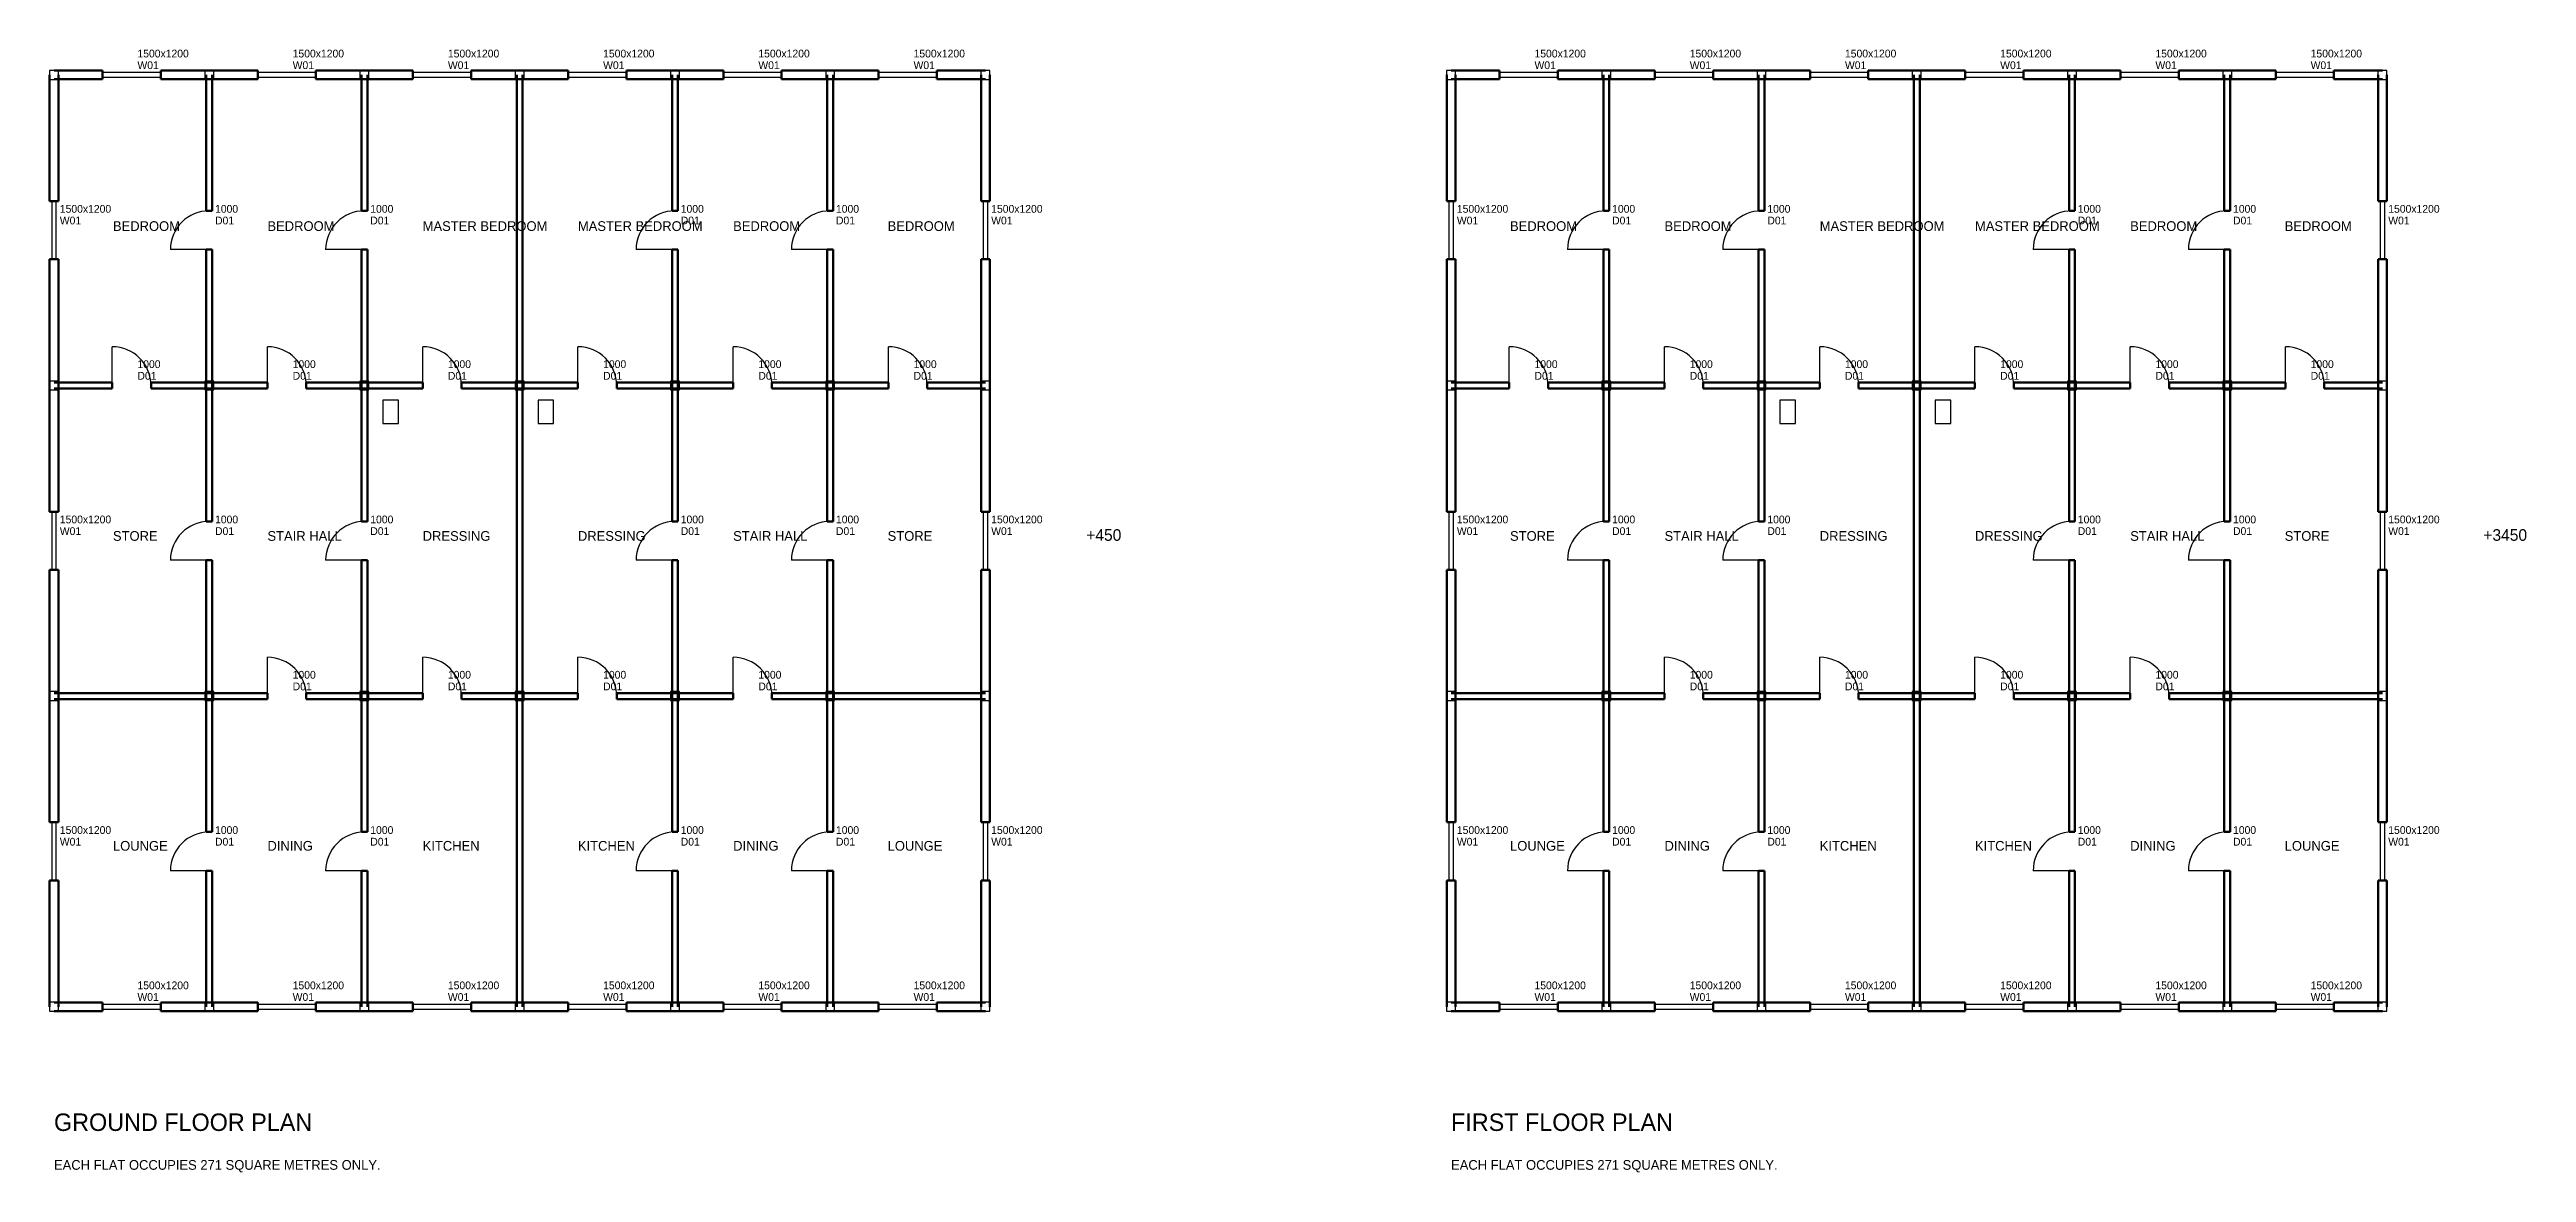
# Model space of a CAD drawing. Header units: millimetres. Extents: x -115 to 225469, y -4269 to 24653.
# Drawn here: x -115 to 63711, y -4269 to 24653 of the extents above; entities that cross this region are included whole.
import ezdxf

# ---------------------------------------------------------------- set-up
doc = ezdxf.new("R2010")
doc.units = ezdxf.units.MM
for name, color, linetype in [('COLUMN', 5, 'CONTINUOUS'), ('DOOR', 3, 'CONTINUOUS'), ('SANITARY', 7, 'CONTINUOUS'), ('TEXT', 6, 'CONTINUOUS'), ('WALL', 4, 'CONTINUOUS'), ('WIND', 2, 'CONTINUOUS')]:
    doc.layers.add(name, color=color, linetype=linetype)

msp = doc.modelspace()

# ---------------------------------------------------------------- texts
at = {"layer": 'TEXT'}
for s, height, p in [('BEDROOM', 250, (1518.8, 19981.2)), ('BEDROOM', 250, (5500, 19981.2)), ('MASTER BEDROOM', 250, (9500, 19981.2)), ('MASTER BEDROOM', 250, (13500, 19981.2)), ('BEDROOM', 250, (17500, 19981.2)), ('BEDROOM', 250, (21481.2, 19981.2)), ('BEDROOM', 250, (37518.8, 19981.2)), ('BEDROOM', 250, (41500, 19981.2)), ('MASTER BEDROOM', 250, (45500, 19981.2)), ('MASTER BEDROOM', 250, (49500, 19981.2)), ('BEDROOM', 250, (53500, 19981.2)), ('BEDROOM', 250, (57481.2, 19981.2)), ('STORE', 250, (1518.8, 12000)), ('STAIR HALL', 250, (5500, 12000)), ('DRESSING', 250, (9500, 12000)), ('DRESSING', 250, (13500, 12000)), ('STAIR HALL', 250, (17500, 12000)), ('STORE', 250, (21481.2, 12000)), ('+450', 300, (26600, 12000)), ('STORE', 250, (37518.8, 12000)), ('STAIR HALL', 250, (41500, 12000)), ('DRESSING', 250, (45500, 12000)), ('DRESSING', 250, (49500, 12000)), ('STAIR HALL', 250, (53500, 12000)), ('STORE', 250, (57481.2, 12000)), ('+3450', 300, (62600, 12000)), ('LOUNGE', 250, (1518.8, 4018.8)), ('DINING', 250, (5500, 4018.8)), ('KITCHEN', 250, (9500, 4018.8)), ('KITCHEN', 250, (13500, 4018.8)), ('DINING', 250, (17500, 4018.8)), ('LOUNGE', 250, (21481.2, 4018.8)), ('LOUNGE', 250, (37518.8, 4018.8)), ('DINING', 250, (41500, 4018.8)), ('KITCHEN', 250, (45500, 4018.8)), ('KITCHEN', 250, (49500, 4018.8)), ('DINING', 250, (53500, 4018.8)), ('LOUNGE', 250, (57481.2, 4018.8)), ('GROUND FLOOR PLAN', 450, (0, -3200)), ('FIRST FLOOR PLAN', 450, (36000, -3200)), ('EACH FLAT OCCUPIES 271 SQUARE METRES ONLY.', 250, (0, -4200)), ('EACH FLAT OCCUPIES 271 SQUARE METRES ONLY.', 250, (36000, -4200))]:
    msp.add_text(s, height=height, dxfattribs=at).set_placement(p)

# ---------------------------------------------------------------- blocks, each defined once
blk = doc.blocks.new('WINDOW')
at = {"layer": 'WIND'}
blk.add_lwpolyline([(-750, -60), (750, -60), (750, 60), (-750, 60)], close=True, dxfattribs=at)
blk = doc.blocks.new('DOOR')
at = {"layer": 'DOOR'}
blk.add_line((-500, 0), (-500, 1000), dxfattribs=at)
blk.add_arc((-500, 0), 1000, 0, 90, dxfattribs=at)
blk = doc.blocks.new('WC-STD')
at = {"layer": 'SANITARY'}
blk.add_lwpolyline([(-200, -300), (200, -300), (200, 300), (-200, 300)], close=True, dxfattribs=at)

# ---------------------------------------------------------------- linework, layer by layer
at = {"layer": 'COLUMN'}
for points in [[(-115, 23885), (115, 23885), (115, 24115), (-115, 24115)], [(3885, 23885), (4115, 23885), (4115, 24115), (3885, 24115)], [(7885, 23885), (8115, 23885), (8115, 24115), (7885, 24115)], [(11885, 23885), (12115, 23885), (12115, 24115), (11885, 24115)], [(15885, 23885), (16115, 23885), (16115, 24115), (15885, 24115)], [(19885, 23885), (20115, 23885), (20115, 24115), (19885, 24115)], [(23885, 23885), (24115, 23885), (24115, 24115), (23885, 24115)], [(35885, 23885), (36115, 23885), (36115, 24115), (35885, 24115)], [(39885, 23885), (40115, 23885), (40115, 24115), (39885, 24115)], [(43885, 23885), (44115, 23885), (44115, 24115), (43885, 24115)], [(47885, 23885), (48115, 23885), (48115, 24115), (47885, 24115)], [(51885, 23885), (52115, 23885), (52115, 24115), (51885, 24115)], [(55885, 23885), (56115, 23885), (56115, 24115), (55885, 24115)], [(59885, 23885), (60115, 23885), (60115, 24115), (59885, 24115)], [(-115, 15885), (115, 15885), (115, 16115), (-115, 16115)], [(3885, 15885), (4115, 15885), (4115, 16115), (3885, 16115)], [(7885, 15885), (8115, 15885), (8115, 16115), (7885, 16115)], [(11885, 15885), (12115, 15885), (12115, 16115), (11885, 16115)], [(15885, 15885), (16115, 15885), (16115, 16115), (15885, 16115)], [(19885, 15885), (20115, 15885), (20115, 16115), (19885, 16115)], [(23885, 15885), (24115, 15885), (24115, 16115), (23885, 16115)], [(35885, 15885), (36115, 15885), (36115, 16115), (35885, 16115)], [(39885, 15885), (40115, 15885), (40115, 16115), (39885, 16115)], [(43885, 15885), (44115, 15885), (44115, 16115), (43885, 16115)], [(47885, 15885), (48115, 15885), (48115, 16115), (47885, 16115)], [(51885, 15885), (52115, 15885), (52115, 16115), (51885, 16115)], [(55885, 15885), (56115, 15885), (56115, 16115), (55885, 16115)], [(59885, 15885), (60115, 15885), (60115, 16115), (59885, 16115)], [(-115, 7885), (115, 7885), (115, 8115), (-115, 8115)], [(3885, 7885), (4115, 7885), (4115, 8115), (3885, 8115)], [(7885, 7885), (8115, 7885), (8115, 8115), (7885, 8115)], [(11885, 7885), (12115, 7885), (12115, 8115), (11885, 8115)], [(15885, 7885), (16115, 7885), (16115, 8115), (15885, 8115)], [(19885, 7885), (20115, 7885), (20115, 8115), (19885, 8115)], [(23885, 7885), (24115, 7885), (24115, 8115), (23885, 8115)], [(35885, 7885), (36115, 7885), (36115, 8115), (35885, 8115)], [(39885, 7885), (40115, 7885), (40115, 8115), (39885, 8115)], [(43885, 7885), (44115, 7885), (44115, 8115), (43885, 8115)], [(47885, 7885), (48115, 7885), (48115, 8115), (47885, 8115)], [(51885, 7885), (52115, 7885), (52115, 8115), (51885, 8115)], [(55885, 7885), (56115, 7885), (56115, 8115), (55885, 8115)], [(59885, 7885), (60115, 7885), (60115, 8115), (59885, 8115)], [(-115, -115), (115, -115), (115, 115), (-115, 115)], [(3885, -115), (4115, -115), (4115, 115), (3885, 115)], [(7885, -115), (8115, -115), (8115, 115), (7885, 115)], [(11885, -115), (12115, -115), (12115, 115), (11885, 115)], [(15885, -115), (16115, -115), (16115, 115), (15885, 115)], [(19885, -115), (20115, -115), (20115, 115), (19885, 115)], [(23885, -115), (24115, -115), (24115, 115), (23885, 115)], [(35885, -115), (36115, -115), (36115, 115), (35885, 115)], [(39885, -115), (40115, -115), (40115, 115), (39885, 115)], [(43885, -115), (44115, -115), (44115, 115), (43885, 115)], [(47885, -115), (48115, -115), (48115, 115), (47885, 115)], [(51885, -115), (52115, -115), (52115, 115), (51885, 115)], [(55885, -115), (56115, -115), (56115, 115), (55885, 115)], [(59885, -115), (60115, -115), (60115, 115), (59885, 115)]]:
    msp.add_lwpolyline(points, close=True, dxfattribs=at)
at = {"layer": 'WALL', "lineweight": 50}
for p, q in [((-112.5, 20750), (-112.5, 24000)), ((1250, 24112.5), (0, 24112.5)), ((0, 23887.5), (1250, 23887.5)), ((112.5, 24000), (112.5, 20750)), ((1250, 23887.5), (1250, 24112.5)), ((4000, 24112.5), (2750, 24112.5)), ((2750, 23887.5), (2750, 24112.5)), ((2750, 23887.5), (4000, 23887.5)), ((3925, 20500), (3925, 24000)), ((5250, 24112.5), (4000, 24112.5)), ((4000, 23887.5), (5250, 23887.5)), ((4075, 24000), (4075, 20500)), ((5250, 23887.5), (5250, 24112.5)), ((8000, 24112.5), (6750, 24112.5)), ((6750, 23887.5), (6750, 24112.5)), ((6750, 23887.5), (8000, 23887.5)), ((7925, 20500), (7925, 24000)), ((9250, 24112.5), (8000, 24112.5)), ((8000, 23887.5), (9250, 23887.5)), ((8075, 24000), (8075, 20500)), ((9250, 23887.5), (9250, 24112.5)), ((12000, 24112.5), (10750, 24112.5)), ((10750, 23887.5), (10750, 24112.5)), ((10750, 23887.5), (12000, 23887.5)), ((11925, 16000), (11925, 24000)), ((13250, 24112.5), (12000, 24112.5)), ((12000, 23887.5), (13250, 23887.5)), ((12075, 24000), (12075, 16000)), ((13250, 23887.5), (13250, 24112.5)), ((16000, 24112.5), (14750, 24112.5)), ((14750, 23887.5), (14750, 24112.5)), ((14750, 23887.5), (16000, 23887.5)), ((15925, 20500), (15925, 24000)), ((17250, 24112.5), (16000, 24112.5)), ((16000, 23887.5), (17250, 23887.5)), ((16075, 24000), (16075, 20500)), ((17250, 23887.5), (17250, 24112.5)), ((20000, 24112.5), (18750, 24112.5)), ((18750, 23887.5), (18750, 24112.5)), ((18750, 23887.5), (20000, 23887.5)), ((19925, 20500), (19925, 24000)), ((21250, 24112.5), (20000, 24112.5)), ((20000, 23887.5), (21250, 23887.5)), ((20075, 24000), (20075, 20500)), ((21250, 23887.5), (21250, 24112.5)), ((24000, 24112.5), (22750, 24112.5)), ((22750, 23887.5), (22750, 24112.5)), ((22750, 23887.5), (24000, 23887.5)), ((23887.5, 20750), (23887.5, 24000)), ((24112.5, 24000), (24112.5, 20750)), ((35887.5, 20750), (35887.5, 24000)), ((37250, 24112.5), (36000, 24112.5)), ((36000, 23887.5), (37250, 23887.5)), ((36112.5, 24000), (36112.5, 20750)), ((37250, 23887.5), (37250, 24112.5)), ((40000, 24112.5), (38750, 24112.5)), ((38750, 23887.5), (38750, 24112.5)), ((38750, 23887.5), (40000, 23887.5)), ((39925, 20500), (39925, 24000)), ((41250, 24112.5), (40000, 24112.5)), ((40000, 23887.5), (41250, 23887.5)), ((40075, 24000), (40075, 20500)), ((41250, 23887.5), (41250, 24112.5)), ((44000, 24112.5), (42750, 24112.5)), ((42750, 23887.5), (42750, 24112.5)), ((42750, 23887.5), (44000, 23887.5)), ((43925, 20500), (43925, 24000)), ((45250, 24112.5), (44000, 24112.5)), ((44000, 23887.5), (45250, 23887.5)), ((44075, 24000), (44075, 20500)), ((45250, 23887.5), (45250, 24112.5)), ((48000, 24112.5), (46750, 24112.5)), ((46750, 23887.5), (46750, 24112.5)), ((46750, 23887.5), (48000, 23887.5)), ((47925, 16000), (47925, 24000)), ((49250, 24112.5), (48000, 24112.5)), ((48000, 23887.5), (49250, 23887.5)), ((48075, 24000), (48075, 16000)), ((49250, 23887.5), (49250, 24112.5)), ((52000, 24112.5), (50750, 24112.5)), ((50750, 23887.5), (50750, 24112.5)), ((50750, 23887.5), (52000, 23887.5)), ((51925, 20500), (51925, 24000)), ((53250, 24112.5), (52000, 24112.5)), ((52000, 23887.5), (53250, 23887.5)), ((52075, 24000), (52075, 20500)), ((53250, 23887.5), (53250, 24112.5)), ((56000, 24112.5), (54750, 24112.5)), ((54750, 23887.5), (54750, 24112.5)), ((54750, 23887.5), (56000, 23887.5)), ((55925, 20500), (55925, 24000)), ((57250, 24112.5), (56000, 24112.5)), ((56000, 23887.5), (57250, 23887.5)), ((56075, 24000), (56075, 20500)), ((57250, 23887.5), (57250, 24112.5)), ((60000, 24112.5), (58750, 24112.5)), ((58750, 23887.5), (58750, 24112.5)), ((58750, 23887.5), (60000, 23887.5)), ((59887.5, 20750), (59887.5, 24000)), ((60112.5, 24000), (60112.5, 20750)), ((-112.5, 20750), (112.5, 20750)), ((3925, 20500), (4075, 20500)), ((7925, 20500), (8075, 20500)), ((15925, 20500), (16075, 20500)), ((19925, 20500), (20075, 20500)), ((23887.5, 20750), (24112.5, 20750)), ((35887.5, 20750), (36112.5, 20750)), ((39925, 20500), (40075, 20500)), ((43925, 20500), (44075, 20500)), ((51925, 20500), (52075, 20500)), ((55925, 20500), (56075, 20500)), ((59887.5, 20750), (60112.5, 20750)), ((-112.5, 16000), (-112.5, 19250)), ((-112.5, 19250), (112.5, 19250)), ((112.5, 19250), (112.5, 16000)), ((3925, 16000), (3925, 19500)), ((3925, 19500), (4075, 19500)), ((4075, 19500), (4075, 16000)), ((7925, 16000), (7925, 19500)), ((7925, 19500), (8075, 19500)), ((8075, 19500), (8075, 16000)), ((15925, 16000), (15925, 19500)), ((15925, 19500), (16075, 19500)), ((16075, 19500), (16075, 16000)), ((19925, 16000), (19925, 19500)), ((19925, 19500), (20075, 19500)), ((20075, 19500), (20075, 16000)), ((23887.5, 16000), (23887.5, 19250)), ((23887.5, 19250), (24112.5, 19250)), ((24112.5, 19250), (24112.5, 16000)), ((35887.5, 16000), (35887.5, 19250)), ((35887.5, 19250), (36112.5, 19250)), ((36112.5, 19250), (36112.5, 16000)), ((39925, 16000), (39925, 19500)), ((39925, 19500), (40075, 19500)), ((40075, 19500), (40075, 16000)), ((43925, 16000), (43925, 19500)), ((43925, 19500), (44075, 19500)), ((44075, 19500), (44075, 16000)), ((51925, 16000), (51925, 19500)), ((51925, 19500), (52075, 19500)), ((52075, 19500), (52075, 16000)), ((55925, 16000), (55925, 19500)), ((55925, 19500), (56075, 19500)), ((56075, 19500), (56075, 16000)), ((59887.5, 16000), (59887.5, 19250)), ((59887.5, 19250), (60112.5, 19250)), ((60112.5, 19250), (60112.5, 16000)), ((-112.5, 12750), (-112.5, 16000)), ((1500, 16075), (0, 16075)), ((112.5, 16000), (112.5, 12750)), ((1500, 15925), (1500, 16075)), ((4000, 16075), (2500, 16075)), ((2500, 15925), (2500, 16075)), ((3925, 12500), (3925, 16000)), ((5500, 16075), (4000, 16075)), ((4075, 16000), (4075, 12500)), ((5500, 15925), (5500, 16075)), ((8000, 16075), (6500, 16075)), ((6500, 15925), (6500, 16075)), ((7925, 12500), (7925, 16000)), ((9500, 16075), (8000, 16075)), ((8075, 16000), (8075, 12500)), ((9500, 15925), (9500, 16075)), ((12000, 16075), (10500, 16075)), ((10500, 15925), (10500, 16075)), ((11925, 8000), (11925, 16000)), ((13500, 16075), (12000, 16075)), ((12075, 16000), (12075, 8000)), ((13500, 15925), (13500, 16075)), ((16000, 16075), (14500, 16075)), ((14500, 15925), (14500, 16075)), ((15925, 12500), (15925, 16000)), ((17500, 16075), (16000, 16075)), ((16075, 16000), (16075, 12500)), ((17500, 15925), (17500, 16075)), ((20000, 16075), (18500, 16075)), ((18500, 15925), (18500, 16075)), ((19925, 12500), (19925, 16000)), ((21500, 16075), (20000, 16075)), ((20075, 16000), (20075, 12500)), ((21500, 15925), (21500, 16075)), ((24000, 16075), (22500, 16075)), ((22500, 15925), (22500, 16075)), ((23887.5, 12750), (23887.5, 16000)), ((24112.5, 16000), (24112.5, 12750)), ((35887.5, 12750), (35887.5, 16000)), ((37500, 16075), (36000, 16075)), ((36112.5, 16000), (36112.5, 12750)), ((37500, 15925), (37500, 16075)), ((40000, 16075), (38500, 16075)), ((38500, 15925), (38500, 16075)), ((39925, 12500), (39925, 16000)), ((41500, 16075), (40000, 16075)), ((40075, 16000), (40075, 12500)), ((41500, 15925), (41500, 16075)), ((44000, 16075), (42500, 16075)), ((42500, 15925), (42500, 16075)), ((43925, 12500), (43925, 16000)), ((45500, 16075), (44000, 16075)), ((44075, 16000), (44075, 12500)), ((45500, 15925), (45500, 16075)), ((48000, 16075), (46500, 16075)), ((46500, 15925), (46500, 16075)), ((47925, 8000), (47925, 16000)), ((49500, 16075), (48000, 16075)), ((48075, 16000), (48075, 8000)), ((49500, 15925), (49500, 16075)), ((52000, 16075), (50500, 16075)), ((50500, 15925), (50500, 16075)), ((51925, 12500), (51925, 16000)), ((53500, 16075), (52000, 16075)), ((52075, 16000), (52075, 12500)), ((53500, 15925), (53500, 16075)), ((56000, 16075), (54500, 16075)), ((54500, 15925), (54500, 16075)), ((55925, 12500), (55925, 16000)), ((57500, 16075), (56000, 16075)), ((56075, 16000), (56075, 12500)), ((57500, 15925), (57500, 16075)), ((60000, 16075), (58500, 16075)), ((58500, 15925), (58500, 16075)), ((59887.5, 12750), (59887.5, 16000)), ((60112.5, 16000), (60112.5, 12750)), ((0, 15925), (1500, 15925)), ((2500, 15925), (4000, 15925)), ((4000, 15925), (5500, 15925)), ((6500, 15925), (8000, 15925)), ((8000, 15925), (9500, 15925)), ((10500, 15925), (12000, 15925)), ((12000, 15925), (13500, 15925)), ((14500, 15925), (16000, 15925)), ((16000, 15925), (17500, 15925)), ((18500, 15925), (20000, 15925)), ((20000, 15925), (21500, 15925)), ((22500, 15925), (24000, 15925)), ((36000, 15925), (37500, 15925)), ((38500, 15925), (40000, 15925)), ((40000, 15925), (41500, 15925)), ((42500, 15925), (44000, 15925)), ((44000, 15925), (45500, 15925)), ((46500, 15925), (48000, 15925)), ((48000, 15925), (49500, 15925)), ((50500, 15925), (52000, 15925)), ((52000, 15925), (53500, 15925)), ((54500, 15925), (56000, 15925)), ((56000, 15925), (57500, 15925)), ((58500, 15925), (60000, 15925)), ((-112.5, 12750), (112.5, 12750)), ((3925, 12500), (4075, 12500)), ((7925, 12500), (8075, 12500)), ((15925, 12500), (16075, 12500)), ((19925, 12500), (20075, 12500)), ((23887.5, 12750), (24112.5, 12750)), ((35887.5, 12750), (36112.5, 12750)), ((39925, 12500), (40075, 12500)), ((43925, 12500), (44075, 12500)), ((51925, 12500), (52075, 12500)), ((55925, 12500), (56075, 12500)), ((59887.5, 12750), (60112.5, 12750)), ((3925, 8000), (3925, 11500)), ((3925, 11500), (4075, 11500)), ((4075, 11500), (4075, 8000)), ((7925, 8000), (7925, 11500)), ((7925, 11500), (8075, 11500)), ((8075, 11500), (8075, 8000)), ((15925, 8000), (15925, 11500)), ((15925, 11500), (16075, 11500)), ((16075, 11500), (16075, 8000)), ((19925, 8000), (19925, 11500)), ((19925, 11500), (20075, 11500)), ((20075, 11500), (20075, 8000)), ((39925, 8000), (39925, 11500)), ((39925, 11500), (40075, 11500)), ((40075, 11500), (40075, 8000)), ((43925, 8000), (43925, 11500)), ((43925, 11500), (44075, 11500)), ((44075, 11500), (44075, 8000)), ((51925, 8000), (51925, 11500)), ((51925, 11500), (52075, 11500)), ((52075, 11500), (52075, 8000)), ((55925, 8000), (55925, 11500)), ((55925, 11500), (56075, 11500)), ((56075, 11500), (56075, 8000)), ((-112.5, 8000), (-112.5, 11250)), ((-112.5, 11250), (112.5, 11250)), ((112.5, 11250), (112.5, 8000)), ((23887.5, 8000), (23887.5, 11250)), ((23887.5, 11250), (24112.5, 11250)), ((24112.5, 11250), (24112.5, 8000)), ((35887.5, 8000), (35887.5, 11250)), ((35887.5, 11250), (36112.5, 11250)), ((36112.5, 11250), (36112.5, 8000)), ((59887.5, 8000), (59887.5, 11250)), ((59887.5, 11250), (60112.5, 11250)), ((60112.5, 11250), (60112.5, 8000)), ((-112.5, 4750), (-112.5, 8000)), ((4000, 8075), (0, 8075)), ((0, 7925), (4000, 7925)), ((112.5, 8000), (112.5, 4750)), ((3925, 4500), (3925, 8000)), ((5500, 8075), (4000, 8075)), ((4000, 7925), (5500, 7925)), ((4075, 8000), (4075, 4500)), ((5500, 7925), (5500, 8075)), ((8000, 8075), (6500, 8075)), ((6500, 7925), (6500, 8075)), ((6500, 7925), (8000, 7925)), ((7925, 4500), (7925, 8000)), ((9500, 8075), (8000, 8075)), ((8000, 7925), (9500, 7925)), ((8075, 8000), (8075, 4500)), ((9500, 7925), (9500, 8075)), ((12000, 8075), (10500, 8075)), ((10500, 7925), (10500, 8075)), ((10500, 7925), (12000, 7925)), ((11925, 0), (11925, 8000)), ((13500, 8075), (12000, 8075)), ((12000, 7925), (13500, 7925)), ((12075, 8000), (12075, 0)), ((13500, 7925), (13500, 8075)), ((16000, 8075), (14500, 8075)), ((14500, 7925), (14500, 8075)), ((14500, 7925), (16000, 7925)), ((15925, 4500), (15925, 8000)), ((17500, 8075), (16000, 8075)), ((16000, 7925), (17500, 7925)), ((16075, 8000), (16075, 4500)), ((17500, 7925), (17500, 8075)), ((20000, 8075), (18500, 8075)), ((18500, 7925), (18500, 8075)), ((18500, 7925), (20000, 7925)), ((19925, 4500), (19925, 8000)), ((24000, 8075), (20000, 8075)), ((20000, 7925), (24000, 7925)), ((20075, 8000), (20075, 4500)), ((23887.5, 4750), (23887.5, 8000)), ((24112.5, 8000), (24112.5, 4750)), ((35887.5, 4750), (35887.5, 8000)), ((40000, 8075), (36000, 8075)), ((36000, 7925), (40000, 7925)), ((36112.5, 8000), (36112.5, 4750)), ((39925, 4500), (39925, 8000)), ((41500, 8075), (40000, 8075)), ((40000, 7925), (41500, 7925)), ((40075, 8000), (40075, 4500)), ((41500, 7925), (41500, 8075)), ((44000, 8075), (42500, 8075)), ((42500, 7925), (42500, 8075)), ((42500, 7925), (44000, 7925)), ((43925, 4500), (43925, 8000)), ((45500, 8075), (44000, 8075)), ((44000, 7925), (45500, 7925)), ((44075, 8000), (44075, 4500)), ((45500, 7925), (45500, 8075)), ((48000, 8075), (46500, 8075)), ((46500, 7925), (46500, 8075)), ((46500, 7925), (48000, 7925)), ((47925, 0), (47925, 8000)), ((49500, 8075), (48000, 8075)), ((48000, 7925), (49500, 7925)), ((48075, 8000), (48075, 0)), ((49500, 7925), (49500, 8075)), ((52000, 8075), (50500, 8075)), ((50500, 7925), (50500, 8075)), ((50500, 7925), (52000, 7925)), ((51925, 4500), (51925, 8000)), ((53500, 8075), (52000, 8075)), ((52000, 7925), (53500, 7925)), ((52075, 8000), (52075, 4500)), ((53500, 7925), (53500, 8075)), ((56000, 8075), (54500, 8075)), ((54500, 7925), (54500, 8075)), ((54500, 7925), (56000, 7925)), ((55925, 4500), (55925, 8000)), ((60000, 8075), (56000, 8075)), ((56000, 7925), (60000, 7925)), ((56075, 8000), (56075, 4500)), ((59887.5, 4750), (59887.5, 8000)), ((60112.5, 8000), (60112.5, 4750)), ((-112.5, 4750), (112.5, 4750)), ((3925, 4500), (4075, 4500)), ((7925, 4500), (8075, 4500)), ((15925, 4500), (16075, 4500)), ((19925, 4500), (20075, 4500)), ((23887.5, 4750), (24112.5, 4750)), ((35887.5, 4750), (36112.5, 4750)), ((39925, 4500), (40075, 4500)), ((43925, 4500), (44075, 4500)), ((51925, 4500), (52075, 4500)), ((55925, 4500), (56075, 4500)), ((59887.5, 4750), (60112.5, 4750)), ((-112.5, 0), (-112.5, 3250)), ((-112.5, 3250), (112.5, 3250)), ((112.5, 3250), (112.5, 0)), ((3925, 0), (3925, 3500)), ((3925, 3500), (4075, 3500)), ((4075, 3500), (4075, 0)), ((7925, 0), (7925, 3500)), ((7925, 3500), (8075, 3500)), ((8075, 3500), (8075, 0)), ((15925, 0), (15925, 3500)), ((15925, 3500), (16075, 3500)), ((16075, 3500), (16075, 0)), ((19925, 0), (19925, 3500)), ((19925, 3500), (20075, 3500)), ((20075, 3500), (20075, 0)), ((23887.5, 0), (23887.5, 3250)), ((23887.5, 3250), (24112.5, 3250)), ((24112.5, 3250), (24112.5, 0)), ((35887.5, 0), (35887.5, 3250)), ((35887.5, 3250), (36112.5, 3250)), ((36112.5, 3250), (36112.5, 0)), ((39925, 0), (39925, 3500)), ((39925, 3500), (40075, 3500)), ((40075, 3500), (40075, 0)), ((43925, 0), (43925, 3500)), ((43925, 3500), (44075, 3500)), ((44075, 3500), (44075, 0)), ((51925, 0), (51925, 3500)), ((51925, 3500), (52075, 3500)), ((52075, 3500), (52075, 0)), ((55925, 0), (55925, 3500)), ((55925, 3500), (56075, 3500)), ((56075, 3500), (56075, 0)), ((59887.5, 0), (59887.5, 3250)), ((59887.5, 3250), (60112.5, 3250)), ((60112.5, 3250), (60112.5, 0)), ((1250, 112.5), (0, 112.5)), ((1250, -112.5), (1250, 112.5)), ((4000, 112.5), (2750, 112.5)), ((2750, -112.5), (2750, 112.5)), ((5250, 112.5), (4000, 112.5)), ((5250, -112.5), (5250, 112.5)), ((8000, 112.5), (6750, 112.5)), ((6750, -112.5), (6750, 112.5)), ((9250, 112.5), (8000, 112.5)), ((9250, -112.5), (9250, 112.5)), ((12000, 112.5), (10750, 112.5)), ((10750, -112.5), (10750, 112.5)), ((13250, 112.5), (12000, 112.5)), ((13250, -112.5), (13250, 112.5)), ((16000, 112.5), (14750, 112.5)), ((14750, -112.5), (14750, 112.5)), ((17250, 112.5), (16000, 112.5)), ((17250, -112.5), (17250, 112.5)), ((20000, 112.5), (18750, 112.5)), ((18750, -112.5), (18750, 112.5)), ((21250, 112.5), (20000, 112.5)), ((21250, -112.5), (21250, 112.5)), ((24000, 112.5), (22750, 112.5)), ((22750, -112.5), (22750, 112.5)), ((37250, 112.5), (36000, 112.5)), ((37250, -112.5), (37250, 112.5)), ((40000, 112.5), (38750, 112.5)), ((38750, -112.5), (38750, 112.5)), ((41250, 112.5), (40000, 112.5)), ((41250, -112.5), (41250, 112.5)), ((44000, 112.5), (42750, 112.5)), ((42750, -112.5), (42750, 112.5)), ((45250, 112.5), (44000, 112.5)), ((45250, -112.5), (45250, 112.5)), ((48000, 112.5), (46750, 112.5)), ((46750, -112.5), (46750, 112.5)), ((49250, 112.5), (48000, 112.5)), ((49250, -112.5), (49250, 112.5)), ((52000, 112.5), (50750, 112.5)), ((50750, -112.5), (50750, 112.5)), ((53250, 112.5), (52000, 112.5)), ((53250, -112.5), (53250, 112.5)), ((56000, 112.5), (54750, 112.5)), ((54750, -112.5), (54750, 112.5)), ((57250, 112.5), (56000, 112.5)), ((57250, -112.5), (57250, 112.5)), ((60000, 112.5), (58750, 112.5)), ((58750, -112.5), (58750, 112.5)), ((0, -112.5), (1250, -112.5)), ((2750, -112.5), (4000, -112.5)), ((4000, -112.5), (5250, -112.5)), ((6750, -112.5), (8000, -112.5)), ((8000, -112.5), (9250, -112.5)), ((10750, -112.5), (12000, -112.5)), ((12000, -112.5), (13250, -112.5)), ((14750, -112.5), (16000, -112.5)), ((16000, -112.5), (17250, -112.5)), ((18750, -112.5), (20000, -112.5)), ((20000, -112.5), (21250, -112.5)), ((22750, -112.5), (24000, -112.5)), ((36000, -112.5), (37250, -112.5)), ((38750, -112.5), (40000, -112.5)), ((40000, -112.5), (41250, -112.5)), ((42750, -112.5), (44000, -112.5)), ((44000, -112.5), (45250, -112.5)), ((46750, -112.5), (48000, -112.5)), ((48000, -112.5), (49250, -112.5)), ((50750, -112.5), (52000, -112.5)), ((52000, -112.5), (53250, -112.5)), ((54750, -112.5), (56000, -112.5)), ((56000, -112.5), (57250, -112.5)), ((58750, -112.5), (60000, -112.5))]:
    msp.add_line(p, q, dxfattribs=at)

# ---------------------------------------------------------------- block references
at = {"layer": 'DOOR'}
ref = msp.add_blockref('DOOR', (4000, 20000), dxfattribs=dict(at, rotation=90))
ref.add_attrib('MARK', 'D01', (4150, 20150), dxfattribs={"layer": 'TEXT', "height": 200})
ref.add_attrib('WIDTH', '1000', (4150, 20450), dxfattribs={"layer": 'TEXT', "height": 200})
ref = msp.add_blockref('DOOR', (8000, 20000), dxfattribs=dict(at, rotation=90))
ref.add_attrib('MARK', 'D01', (8150, 20150), dxfattribs={"layer": 'TEXT', "height": 200})
ref.add_attrib('WIDTH', '1000', (8150, 20450), dxfattribs={"layer": 'TEXT', "height": 200})
ref = msp.add_blockref('DOOR', (16000, 20000), dxfattribs=dict(at, rotation=90))
ref.add_attrib('MARK', 'D01', (16150, 20150), dxfattribs={"layer": 'TEXT', "height": 200})
ref.add_attrib('WIDTH', '1000', (16150, 20450), dxfattribs={"layer": 'TEXT', "height": 200})
ref = msp.add_blockref('DOOR', (20000, 20000), dxfattribs=dict(at, rotation=90))
ref.add_attrib('MARK', 'D01', (20150, 20150), dxfattribs={"layer": 'TEXT', "height": 200})
ref.add_attrib('WIDTH', '1000', (20150, 20450), dxfattribs={"layer": 'TEXT', "height": 200})
ref = msp.add_blockref('DOOR', (40000, 20000), dxfattribs=dict(at, rotation=90))
ref.add_attrib('MARK', 'D01', (40150, 20150), dxfattribs={"layer": 'TEXT', "height": 200})
ref.add_attrib('WIDTH', '1000', (40150, 20450), dxfattribs={"layer": 'TEXT', "height": 200})
ref = msp.add_blockref('DOOR', (44000, 20000), dxfattribs=dict(at, rotation=90))
ref.add_attrib('MARK', 'D01', (44150, 20150), dxfattribs={"layer": 'TEXT', "height": 200})
ref.add_attrib('WIDTH', '1000', (44150, 20450), dxfattribs={"layer": 'TEXT', "height": 200})
ref = msp.add_blockref('DOOR', (52000, 20000), dxfattribs=dict(at, rotation=90))
ref.add_attrib('MARK', 'D01', (52150, 20150), dxfattribs={"layer": 'TEXT', "height": 200})
ref.add_attrib('WIDTH', '1000', (52150, 20450), dxfattribs={"layer": 'TEXT', "height": 200})
ref = msp.add_blockref('DOOR', (56000, 20000), dxfattribs=dict(at, rotation=90))
ref.add_attrib('MARK', 'D01', (56150, 20150), dxfattribs={"layer": 'TEXT', "height": 200})
ref.add_attrib('WIDTH', '1000', (56150, 20450), dxfattribs={"layer": 'TEXT', "height": 200})
ref = msp.add_blockref('DOOR', (2000, 16000), dxfattribs=at)
ref.add_attrib('MARK', 'D01', (2150, 16150), dxfattribs={"layer": 'TEXT', "height": 200})
ref.add_attrib('WIDTH', '1000', (2150, 16450), dxfattribs={"layer": 'TEXT', "height": 200})
ref = msp.add_blockref('DOOR', (6000, 16000), dxfattribs=at)
ref.add_attrib('MARK', 'D01', (6150, 16150), dxfattribs={"layer": 'TEXT', "height": 200})
ref.add_attrib('WIDTH', '1000', (6150, 16450), dxfattribs={"layer": 'TEXT', "height": 200})
ref = msp.add_blockref('DOOR', (10000, 16000), dxfattribs=at)
ref.add_attrib('MARK', 'D01', (10150, 16150), dxfattribs={"layer": 'TEXT', "height": 200})
ref.add_attrib('WIDTH', '1000', (10150, 16450), dxfattribs={"layer": 'TEXT', "height": 200})
ref = msp.add_blockref('DOOR', (14000, 16000), dxfattribs=at)
ref.add_attrib('MARK', 'D01', (14150, 16150), dxfattribs={"layer": 'TEXT', "height": 200})
ref.add_attrib('WIDTH', '1000', (14150, 16450), dxfattribs={"layer": 'TEXT', "height": 200})
ref = msp.add_blockref('DOOR', (18000, 16000), dxfattribs=at)
ref.add_attrib('MARK', 'D01', (18150, 16150), dxfattribs={"layer": 'TEXT', "height": 200})
ref.add_attrib('WIDTH', '1000', (18150, 16450), dxfattribs={"layer": 'TEXT', "height": 200})
ref = msp.add_blockref('DOOR', (22000, 16000), dxfattribs=at)
ref.add_attrib('MARK', 'D01', (22150, 16150), dxfattribs={"layer": 'TEXT', "height": 200})
ref.add_attrib('WIDTH', '1000', (22150, 16450), dxfattribs={"layer": 'TEXT', "height": 200})
ref = msp.add_blockref('DOOR', (38000, 16000), dxfattribs=at)
ref.add_attrib('MARK', 'D01', (38150, 16150), dxfattribs={"layer": 'TEXT', "height": 200})
ref.add_attrib('WIDTH', '1000', (38150, 16450), dxfattribs={"layer": 'TEXT', "height": 200})
ref = msp.add_blockref('DOOR', (42000, 16000), dxfattribs=at)
ref.add_attrib('MARK', 'D01', (42150, 16150), dxfattribs={"layer": 'TEXT', "height": 200})
ref.add_attrib('WIDTH', '1000', (42150, 16450), dxfattribs={"layer": 'TEXT', "height": 200})
ref = msp.add_blockref('DOOR', (46000, 16000), dxfattribs=at)
ref.add_attrib('MARK', 'D01', (46150, 16150), dxfattribs={"layer": 'TEXT', "height": 200})
ref.add_attrib('WIDTH', '1000', (46150, 16450), dxfattribs={"layer": 'TEXT', "height": 200})
ref = msp.add_blockref('DOOR', (50000, 16000), dxfattribs=at)
ref.add_attrib('MARK', 'D01', (50150, 16150), dxfattribs={"layer": 'TEXT', "height": 200})
ref.add_attrib('WIDTH', '1000', (50150, 16450), dxfattribs={"layer": 'TEXT', "height": 200})
ref = msp.add_blockref('DOOR', (54000, 16000), dxfattribs=at)
ref.add_attrib('MARK', 'D01', (54150, 16150), dxfattribs={"layer": 'TEXT', "height": 200})
ref.add_attrib('WIDTH', '1000', (54150, 16450), dxfattribs={"layer": 'TEXT', "height": 200})
ref = msp.add_blockref('DOOR', (58000, 16000), dxfattribs=at)
ref.add_attrib('MARK', 'D01', (58150, 16150), dxfattribs={"layer": 'TEXT', "height": 200})
ref.add_attrib('WIDTH', '1000', (58150, 16450), dxfattribs={"layer": 'TEXT', "height": 200})
ref = msp.add_blockref('DOOR', (4000, 12000), dxfattribs=dict(at, rotation=90))
ref.add_attrib('MARK', 'D01', (4150, 12150), dxfattribs={"layer": 'TEXT', "height": 200})
ref.add_attrib('WIDTH', '1000', (4150, 12450), dxfattribs={"layer": 'TEXT', "height": 200})
ref = msp.add_blockref('DOOR', (8000, 12000), dxfattribs=dict(at, rotation=90))
ref.add_attrib('MARK', 'D01', (8150, 12150), dxfattribs={"layer": 'TEXT', "height": 200})
ref.add_attrib('WIDTH', '1000', (8150, 12450), dxfattribs={"layer": 'TEXT', "height": 200})
ref = msp.add_blockref('DOOR', (16000, 12000), dxfattribs=dict(at, rotation=90))
ref.add_attrib('MARK', 'D01', (16150, 12150), dxfattribs={"layer": 'TEXT', "height": 200})
ref.add_attrib('WIDTH', '1000', (16150, 12450), dxfattribs={"layer": 'TEXT', "height": 200})
ref = msp.add_blockref('DOOR', (20000, 12000), dxfattribs=dict(at, rotation=90))
ref.add_attrib('MARK', 'D01', (20150, 12150), dxfattribs={"layer": 'TEXT', "height": 200})
ref.add_attrib('WIDTH', '1000', (20150, 12450), dxfattribs={"layer": 'TEXT', "height": 200})
ref = msp.add_blockref('DOOR', (40000, 12000), dxfattribs=dict(at, rotation=90))
ref.add_attrib('MARK', 'D01', (40150, 12150), dxfattribs={"layer": 'TEXT', "height": 200})
ref.add_attrib('WIDTH', '1000', (40150, 12450), dxfattribs={"layer": 'TEXT', "height": 200})
ref = msp.add_blockref('DOOR', (44000, 12000), dxfattribs=dict(at, rotation=90))
ref.add_attrib('MARK', 'D01', (44150, 12150), dxfattribs={"layer": 'TEXT', "height": 200})
ref.add_attrib('WIDTH', '1000', (44150, 12450), dxfattribs={"layer": 'TEXT', "height": 200})
ref = msp.add_blockref('DOOR', (52000, 12000), dxfattribs=dict(at, rotation=90))
ref.add_attrib('MARK', 'D01', (52150, 12150), dxfattribs={"layer": 'TEXT', "height": 200})
ref.add_attrib('WIDTH', '1000', (52150, 12450), dxfattribs={"layer": 'TEXT', "height": 200})
ref = msp.add_blockref('DOOR', (56000, 12000), dxfattribs=dict(at, rotation=90))
ref.add_attrib('MARK', 'D01', (56150, 12150), dxfattribs={"layer": 'TEXT', "height": 200})
ref.add_attrib('WIDTH', '1000', (56150, 12450), dxfattribs={"layer": 'TEXT', "height": 200})
ref = msp.add_blockref('DOOR', (6000, 8000), dxfattribs=at)
ref.add_attrib('MARK', 'D01', (6150, 8150), dxfattribs={"layer": 'TEXT', "height": 200})
ref.add_attrib('WIDTH', '1000', (6150, 8450), dxfattribs={"layer": 'TEXT', "height": 200})
ref = msp.add_blockref('DOOR', (10000, 8000), dxfattribs=at)
ref.add_attrib('MARK', 'D01', (10150, 8150), dxfattribs={"layer": 'TEXT', "height": 200})
ref.add_attrib('WIDTH', '1000', (10150, 8450), dxfattribs={"layer": 'TEXT', "height": 200})
ref = msp.add_blockref('DOOR', (14000, 8000), dxfattribs=at)
ref.add_attrib('MARK', 'D01', (14150, 8150), dxfattribs={"layer": 'TEXT', "height": 200})
ref.add_attrib('WIDTH', '1000', (14150, 8450), dxfattribs={"layer": 'TEXT', "height": 200})
ref = msp.add_blockref('DOOR', (18000, 8000), dxfattribs=at)
ref.add_attrib('MARK', 'D01', (18150, 8150), dxfattribs={"layer": 'TEXT', "height": 200})
ref.add_attrib('WIDTH', '1000', (18150, 8450), dxfattribs={"layer": 'TEXT', "height": 200})
ref = msp.add_blockref('DOOR', (42000, 8000), dxfattribs=at)
ref.add_attrib('MARK', 'D01', (42150, 8150), dxfattribs={"layer": 'TEXT', "height": 200})
ref.add_attrib('WIDTH', '1000', (42150, 8450), dxfattribs={"layer": 'TEXT', "height": 200})
ref = msp.add_blockref('DOOR', (46000, 8000), dxfattribs=at)
ref.add_attrib('MARK', 'D01', (46150, 8150), dxfattribs={"layer": 'TEXT', "height": 200})
ref.add_attrib('WIDTH', '1000', (46150, 8450), dxfattribs={"layer": 'TEXT', "height": 200})
ref = msp.add_blockref('DOOR', (50000, 8000), dxfattribs=at)
ref.add_attrib('MARK', 'D01', (50150, 8150), dxfattribs={"layer": 'TEXT', "height": 200})
ref.add_attrib('WIDTH', '1000', (50150, 8450), dxfattribs={"layer": 'TEXT', "height": 200})
ref = msp.add_blockref('DOOR', (54000, 8000), dxfattribs=at)
ref.add_attrib('MARK', 'D01', (54150, 8150), dxfattribs={"layer": 'TEXT', "height": 200})
ref.add_attrib('WIDTH', '1000', (54150, 8450), dxfattribs={"layer": 'TEXT', "height": 200})
ref = msp.add_blockref('DOOR', (4000, 4000), dxfattribs=dict(at, rotation=90))
ref.add_attrib('MARK', 'D01', (4150, 4150), dxfattribs={"layer": 'TEXT', "height": 200})
ref.add_attrib('WIDTH', '1000', (4150, 4450), dxfattribs={"layer": 'TEXT', "height": 200})
ref = msp.add_blockref('DOOR', (8000, 4000), dxfattribs=dict(at, rotation=90))
ref.add_attrib('MARK', 'D01', (8150, 4150), dxfattribs={"layer": 'TEXT', "height": 200})
ref.add_attrib('WIDTH', '1000', (8150, 4450), dxfattribs={"layer": 'TEXT', "height": 200})
ref = msp.add_blockref('DOOR', (16000, 4000), dxfattribs=dict(at, rotation=90))
ref.add_attrib('MARK', 'D01', (16150, 4150), dxfattribs={"layer": 'TEXT', "height": 200})
ref.add_attrib('WIDTH', '1000', (16150, 4450), dxfattribs={"layer": 'TEXT', "height": 200})
ref = msp.add_blockref('DOOR', (20000, 4000), dxfattribs=dict(at, rotation=90))
ref.add_attrib('MARK', 'D01', (20150, 4150), dxfattribs={"layer": 'TEXT', "height": 200})
ref.add_attrib('WIDTH', '1000', (20150, 4450), dxfattribs={"layer": 'TEXT', "height": 200})
ref = msp.add_blockref('DOOR', (40000, 4000), dxfattribs=dict(at, rotation=90))
ref.add_attrib('MARK', 'D01', (40150, 4150), dxfattribs={"layer": 'TEXT', "height": 200})
ref.add_attrib('WIDTH', '1000', (40150, 4450), dxfattribs={"layer": 'TEXT', "height": 200})
ref = msp.add_blockref('DOOR', (44000, 4000), dxfattribs=dict(at, rotation=90))
ref.add_attrib('MARK', 'D01', (44150, 4150), dxfattribs={"layer": 'TEXT', "height": 200})
ref.add_attrib('WIDTH', '1000', (44150, 4450), dxfattribs={"layer": 'TEXT', "height": 200})
ref = msp.add_blockref('DOOR', (52000, 4000), dxfattribs=dict(at, rotation=90))
ref.add_attrib('MARK', 'D01', (52150, 4150), dxfattribs={"layer": 'TEXT', "height": 200})
ref.add_attrib('WIDTH', '1000', (52150, 4450), dxfattribs={"layer": 'TEXT', "height": 200})
ref = msp.add_blockref('DOOR', (56000, 4000), dxfattribs=dict(at, rotation=90))
ref.add_attrib('MARK', 'D01', (56150, 4150), dxfattribs={"layer": 'TEXT', "height": 200})
ref.add_attrib('WIDTH', '1000', (56150, 4450), dxfattribs={"layer": 'TEXT', "height": 200})
at = {"layer": 'SANITARY'}
for p in [(8675, 15325), (12675, 15325), (44675, 15325), (48675, 15325)]:
    msp.add_blockref('WC-STD', p, dxfattribs=at)
at = {"layer": 'WIND'}
ref = msp.add_blockref('WINDOW', (2000, 24000), dxfattribs=at)
ref.add_attrib('MARK', 'W01', (2150, 24150), dxfattribs={"layer": 'TEXT', "height": 200})
ref.add_attrib('SIZE', '1500x1200', (2150, 24450), dxfattribs={"layer": 'TEXT', "height": 200})
ref = msp.add_blockref('WINDOW', (6000, 24000), dxfattribs=at)
ref.add_attrib('MARK', 'W01', (6150, 24150), dxfattribs={"layer": 'TEXT', "height": 200})
ref.add_attrib('SIZE', '1500x1200', (6150, 24450), dxfattribs={"layer": 'TEXT', "height": 200})
ref = msp.add_blockref('WINDOW', (10000, 24000), dxfattribs=at)
ref.add_attrib('MARK', 'W01', (10150, 24150), dxfattribs={"layer": 'TEXT', "height": 200})
ref.add_attrib('SIZE', '1500x1200', (10150, 24450), dxfattribs={"layer": 'TEXT', "height": 200})
ref = msp.add_blockref('WINDOW', (14000, 24000), dxfattribs=at)
ref.add_attrib('MARK', 'W01', (14150, 24150), dxfattribs={"layer": 'TEXT', "height": 200})
ref.add_attrib('SIZE', '1500x1200', (14150, 24450), dxfattribs={"layer": 'TEXT', "height": 200})
ref = msp.add_blockref('WINDOW', (18000, 24000), dxfattribs=at)
ref.add_attrib('MARK', 'W01', (18150, 24150), dxfattribs={"layer": 'TEXT', "height": 200})
ref.add_attrib('SIZE', '1500x1200', (18150, 24450), dxfattribs={"layer": 'TEXT', "height": 200})
ref = msp.add_blockref('WINDOW', (22000, 24000), dxfattribs=at)
ref.add_attrib('MARK', 'W01', (22150, 24150), dxfattribs={"layer": 'TEXT', "height": 200})
ref.add_attrib('SIZE', '1500x1200', (22150, 24450), dxfattribs={"layer": 'TEXT', "height": 200})
ref = msp.add_blockref('WINDOW', (38000, 24000), dxfattribs=at)
ref.add_attrib('MARK', 'W01', (38150, 24150), dxfattribs={"layer": 'TEXT', "height": 200})
ref.add_attrib('SIZE', '1500x1200', (38150, 24450), dxfattribs={"layer": 'TEXT', "height": 200})
ref = msp.add_blockref('WINDOW', (42000, 24000), dxfattribs=at)
ref.add_attrib('MARK', 'W01', (42150, 24150), dxfattribs={"layer": 'TEXT', "height": 200})
ref.add_attrib('SIZE', '1500x1200', (42150, 24450), dxfattribs={"layer": 'TEXT', "height": 200})
ref = msp.add_blockref('WINDOW', (46000, 24000), dxfattribs=at)
ref.add_attrib('MARK', 'W01', (46150, 24150), dxfattribs={"layer": 'TEXT', "height": 200})
ref.add_attrib('SIZE', '1500x1200', (46150, 24450), dxfattribs={"layer": 'TEXT', "height": 200})
ref = msp.add_blockref('WINDOW', (50000, 24000), dxfattribs=at)
ref.add_attrib('MARK', 'W01', (50150, 24150), dxfattribs={"layer": 'TEXT', "height": 200})
ref.add_attrib('SIZE', '1500x1200', (50150, 24450), dxfattribs={"layer": 'TEXT', "height": 200})
ref = msp.add_blockref('WINDOW', (54000, 24000), dxfattribs=at)
ref.add_attrib('MARK', 'W01', (54150, 24150), dxfattribs={"layer": 'TEXT', "height": 200})
ref.add_attrib('SIZE', '1500x1200', (54150, 24450), dxfattribs={"layer": 'TEXT', "height": 200})
ref = msp.add_blockref('WINDOW', (58000, 24000), dxfattribs=at)
ref.add_attrib('MARK', 'W01', (58150, 24150), dxfattribs={"layer": 'TEXT', "height": 200})
ref.add_attrib('SIZE', '1500x1200', (58150, 24450), dxfattribs={"layer": 'TEXT', "height": 200})
ref = msp.add_blockref('WINDOW', (0, 20000), dxfattribs=dict(at, rotation=90))
ref.add_attrib('MARK', 'W01', (150, 20150), dxfattribs={"layer": 'TEXT', "height": 200})
ref.add_attrib('SIZE', '1500x1200', (150, 20450), dxfattribs={"layer": 'TEXT', "height": 200})
ref = msp.add_blockref('WINDOW', (24000, 20000), dxfattribs=dict(at, rotation=90))
ref.add_attrib('MARK', 'W01', (24150, 20150), dxfattribs={"layer": 'TEXT', "height": 200})
ref.add_attrib('SIZE', '1500x1200', (24150, 20450), dxfattribs={"layer": 'TEXT', "height": 200})
ref = msp.add_blockref('WINDOW', (36000, 20000), dxfattribs=dict(at, rotation=90))
ref.add_attrib('MARK', 'W01', (36150, 20150), dxfattribs={"layer": 'TEXT', "height": 200})
ref.add_attrib('SIZE', '1500x1200', (36150, 20450), dxfattribs={"layer": 'TEXT', "height": 200})
ref = msp.add_blockref('WINDOW', (60000, 20000), dxfattribs=dict(at, rotation=90))
ref.add_attrib('MARK', 'W01', (60150, 20150), dxfattribs={"layer": 'TEXT', "height": 200})
ref.add_attrib('SIZE', '1500x1200', (60150, 20450), dxfattribs={"layer": 'TEXT', "height": 200})
ref = msp.add_blockref('WINDOW', (0, 12000), dxfattribs=dict(at, rotation=90))
ref.add_attrib('MARK', 'W01', (150, 12150), dxfattribs={"layer": 'TEXT', "height": 200})
ref.add_attrib('SIZE', '1500x1200', (150, 12450), dxfattribs={"layer": 'TEXT', "height": 200})
ref = msp.add_blockref('WINDOW', (24000, 12000), dxfattribs=dict(at, rotation=90))
ref.add_attrib('MARK', 'W01', (24150, 12150), dxfattribs={"layer": 'TEXT', "height": 200})
ref.add_attrib('SIZE', '1500x1200', (24150, 12450), dxfattribs={"layer": 'TEXT', "height": 200})
ref = msp.add_blockref('WINDOW', (36000, 12000), dxfattribs=dict(at, rotation=90))
ref.add_attrib('MARK', 'W01', (36150, 12150), dxfattribs={"layer": 'TEXT', "height": 200})
ref.add_attrib('SIZE', '1500x1200', (36150, 12450), dxfattribs={"layer": 'TEXT', "height": 200})
ref = msp.add_blockref('WINDOW', (60000, 12000), dxfattribs=dict(at, rotation=90))
ref.add_attrib('MARK', 'W01', (60150, 12150), dxfattribs={"layer": 'TEXT', "height": 200})
ref.add_attrib('SIZE', '1500x1200', (60150, 12450), dxfattribs={"layer": 'TEXT', "height": 200})
ref = msp.add_blockref('WINDOW', (0, 4000), dxfattribs=dict(at, rotation=90))
ref.add_attrib('MARK', 'W01', (150, 4150), dxfattribs={"layer": 'TEXT', "height": 200})
ref.add_attrib('SIZE', '1500x1200', (150, 4450), dxfattribs={"layer": 'TEXT', "height": 200})
ref = msp.add_blockref('WINDOW', (24000, 4000), dxfattribs=dict(at, rotation=90))
ref.add_attrib('MARK', 'W01', (24150, 4150), dxfattribs={"layer": 'TEXT', "height": 200})
ref.add_attrib('SIZE', '1500x1200', (24150, 4450), dxfattribs={"layer": 'TEXT', "height": 200})
ref = msp.add_blockref('WINDOW', (36000, 4000), dxfattribs=dict(at, rotation=90))
ref.add_attrib('MARK', 'W01', (36150, 4150), dxfattribs={"layer": 'TEXT', "height": 200})
ref.add_attrib('SIZE', '1500x1200', (36150, 4450), dxfattribs={"layer": 'TEXT', "height": 200})
ref = msp.add_blockref('WINDOW', (60000, 4000), dxfattribs=dict(at, rotation=90))
ref.add_attrib('MARK', 'W01', (60150, 4150), dxfattribs={"layer": 'TEXT', "height": 200})
ref.add_attrib('SIZE', '1500x1200', (60150, 4450), dxfattribs={"layer": 'TEXT', "height": 200})
ref = msp.add_blockref('WINDOW', (2000, 0), dxfattribs=at)
ref.add_attrib('MARK', 'W01', (2150, 150), dxfattribs={"layer": 'TEXT', "height": 200})
ref.add_attrib('SIZE', '1500x1200', (2150, 450), dxfattribs={"layer": 'TEXT', "height": 200})
ref = msp.add_blockref('WINDOW', (6000, 0), dxfattribs=at)
ref.add_attrib('MARK', 'W01', (6150, 150), dxfattribs={"layer": 'TEXT', "height": 200})
ref.add_attrib('SIZE', '1500x1200', (6150, 450), dxfattribs={"layer": 'TEXT', "height": 200})
ref = msp.add_blockref('WINDOW', (10000, 0), dxfattribs=at)
ref.add_attrib('MARK', 'W01', (10150, 150), dxfattribs={"layer": 'TEXT', "height": 200})
ref.add_attrib('SIZE', '1500x1200', (10150, 450), dxfattribs={"layer": 'TEXT', "height": 200})
ref = msp.add_blockref('WINDOW', (14000, 0), dxfattribs=at)
ref.add_attrib('MARK', 'W01', (14150, 150), dxfattribs={"layer": 'TEXT', "height": 200})
ref.add_attrib('SIZE', '1500x1200', (14150, 450), dxfattribs={"layer": 'TEXT', "height": 200})
ref = msp.add_blockref('WINDOW', (18000, 0), dxfattribs=at)
ref.add_attrib('MARK', 'W01', (18150, 150), dxfattribs={"layer": 'TEXT', "height": 200})
ref.add_attrib('SIZE', '1500x1200', (18150, 450), dxfattribs={"layer": 'TEXT', "height": 200})
ref = msp.add_blockref('WINDOW', (22000, 0), dxfattribs=at)
ref.add_attrib('MARK', 'W01', (22150, 150), dxfattribs={"layer": 'TEXT', "height": 200})
ref.add_attrib('SIZE', '1500x1200', (22150, 450), dxfattribs={"layer": 'TEXT', "height": 200})
ref = msp.add_blockref('WINDOW', (38000, 0), dxfattribs=at)
ref.add_attrib('MARK', 'W01', (38150, 150), dxfattribs={"layer": 'TEXT', "height": 200})
ref.add_attrib('SIZE', '1500x1200', (38150, 450), dxfattribs={"layer": 'TEXT', "height": 200})
ref = msp.add_blockref('WINDOW', (42000, 0), dxfattribs=at)
ref.add_attrib('MARK', 'W01', (42150, 150), dxfattribs={"layer": 'TEXT', "height": 200})
ref.add_attrib('SIZE', '1500x1200', (42150, 450), dxfattribs={"layer": 'TEXT', "height": 200})
ref = msp.add_blockref('WINDOW', (46000, 0), dxfattribs=at)
ref.add_attrib('MARK', 'W01', (46150, 150), dxfattribs={"layer": 'TEXT', "height": 200})
ref.add_attrib('SIZE', '1500x1200', (46150, 450), dxfattribs={"layer": 'TEXT', "height": 200})
ref = msp.add_blockref('WINDOW', (50000, 0), dxfattribs=at)
ref.add_attrib('MARK', 'W01', (50150, 150), dxfattribs={"layer": 'TEXT', "height": 200})
ref.add_attrib('SIZE', '1500x1200', (50150, 450), dxfattribs={"layer": 'TEXT', "height": 200})
ref = msp.add_blockref('WINDOW', (54000, 0), dxfattribs=at)
ref.add_attrib('MARK', 'W01', (54150, 150), dxfattribs={"layer": 'TEXT', "height": 200})
ref.add_attrib('SIZE', '1500x1200', (54150, 450), dxfattribs={"layer": 'TEXT', "height": 200})
ref = msp.add_blockref('WINDOW', (58000, 0), dxfattribs=at)
ref.add_attrib('MARK', 'W01', (58150, 150), dxfattribs={"layer": 'TEXT', "height": 200})
ref.add_attrib('SIZE', '1500x1200', (58150, 450), dxfattribs={"layer": 'TEXT', "height": 200})

msp.set_redraw_order([(e.dxf.handle, doc.entitydb.next_handle()) for e in msp.query("TEXT MTEXT ATTDEF DIMENSION ARC_DIMENSION")])  # texts and dimensions are drawn at this point

doc.saveas('drawing.dxf')
